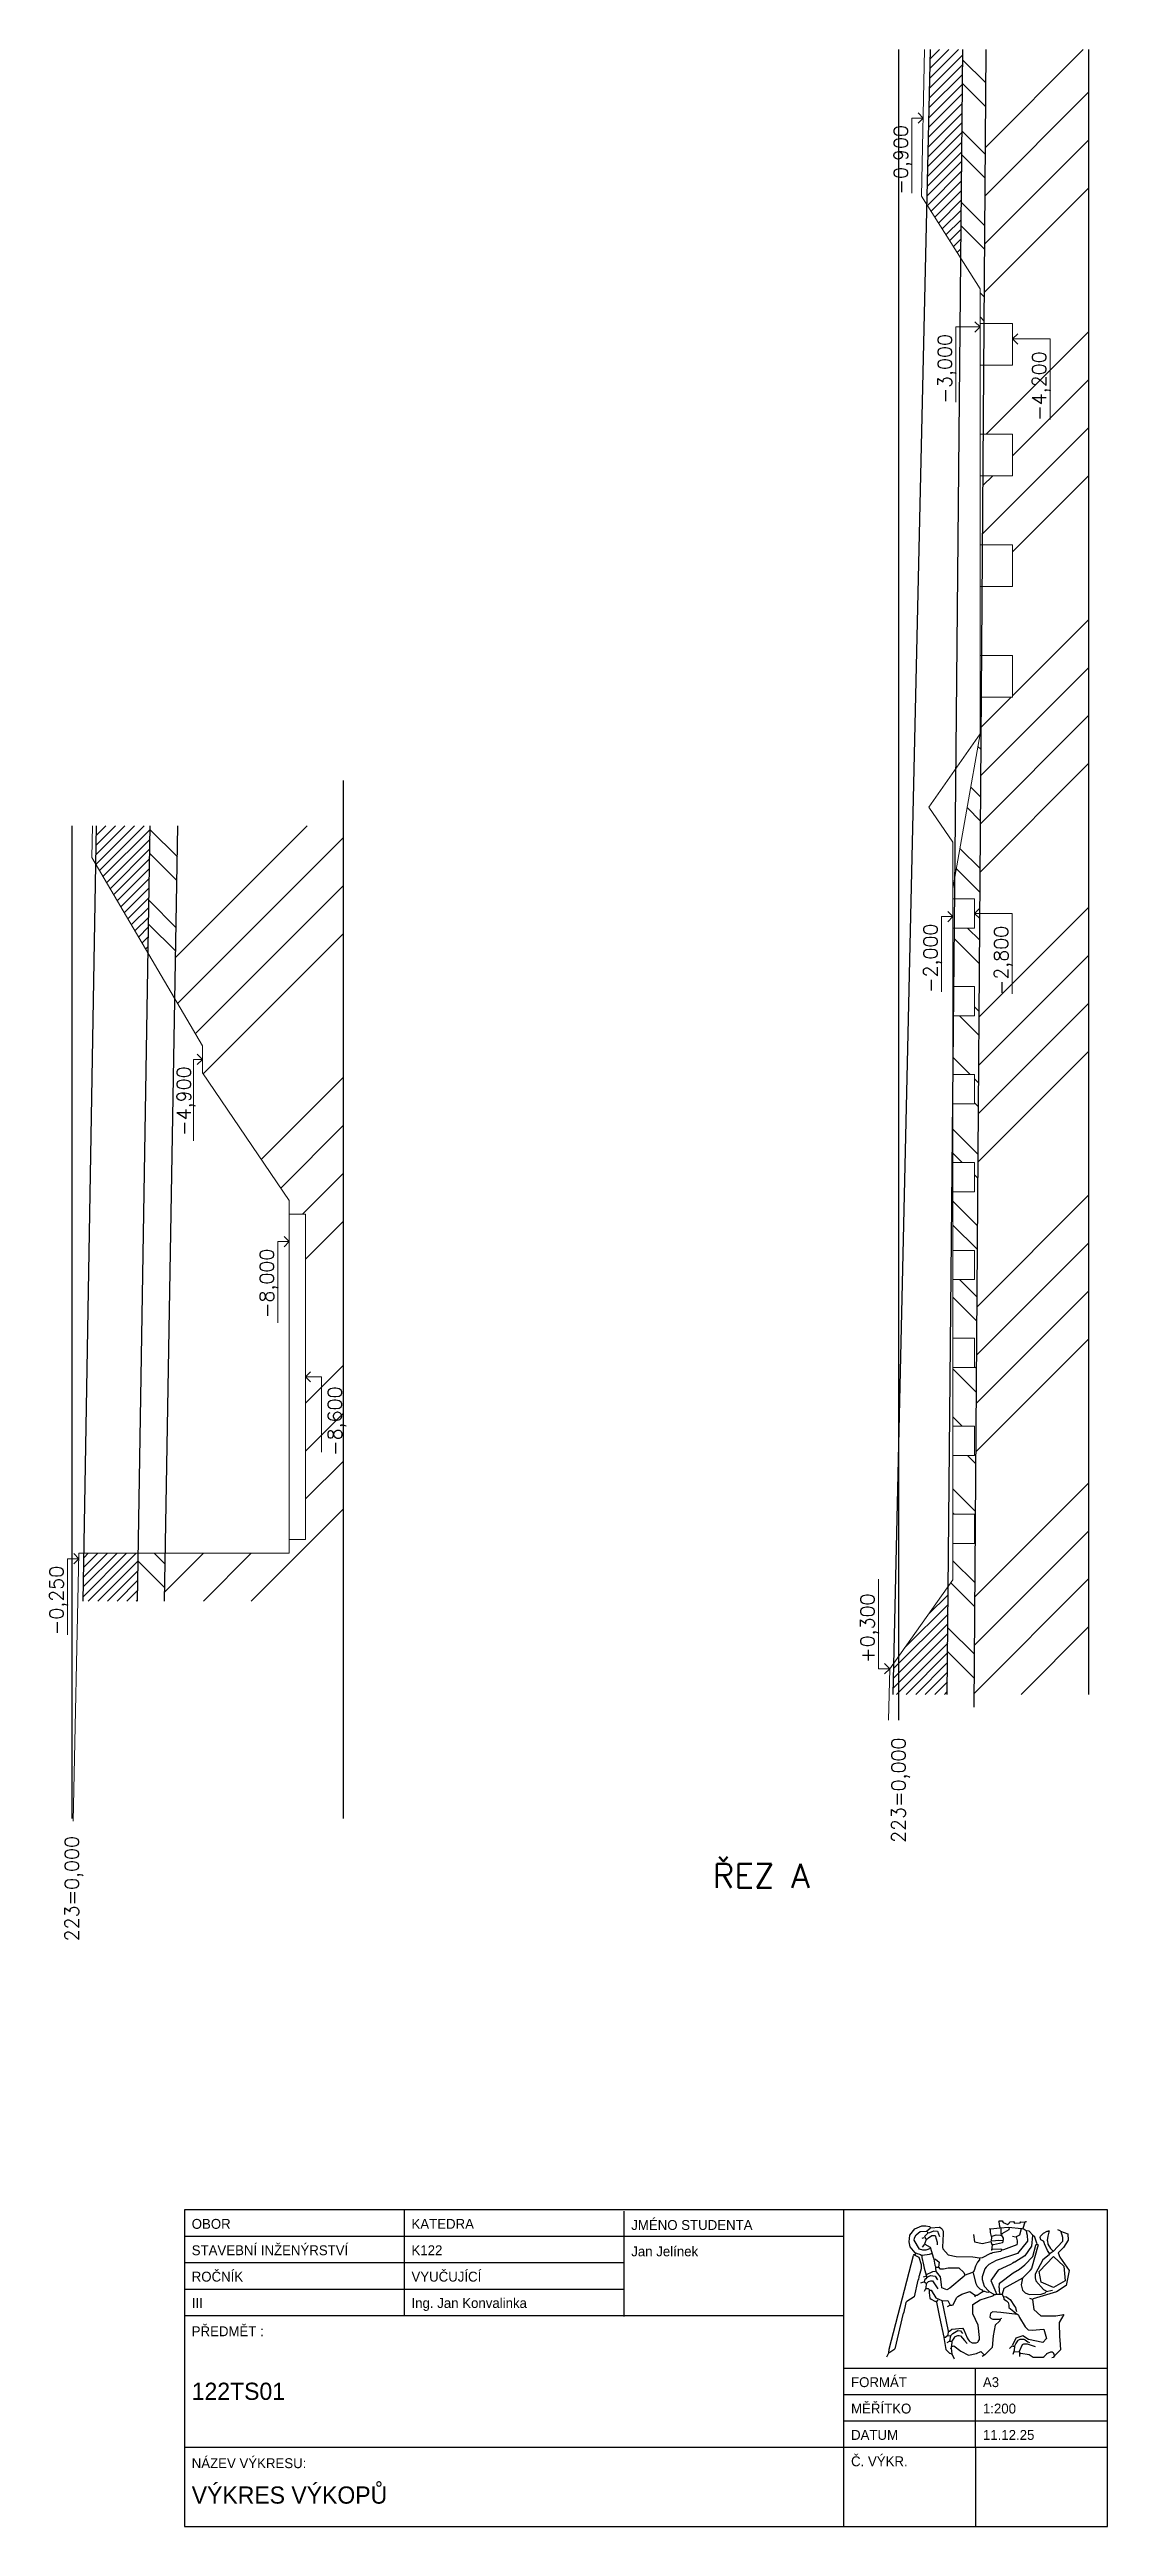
# Model space of a CAD drawing. Header units: millimetres. Extents: x -3518363 to 3223740, y -1530229 to 774657.
# Drawn here: x 729126 to 768130, y 180702 to 271996 of the extents above; entities that cross this region are included whole.
import ezdxf

# ---------------------------------------------------------------- set-up
doc = ezdxf.new("R2010")
doc.units = ezdxf.units.MM
doc.header["$LTSCALE"] = 15
doc.header["$MEASUREMENT"] = 0
doc.linetypes.add('ACAD_ISO10W100', pattern=[18, 12, -3, 0, -3])
for name, color, linetype in [('HRANICE ZEMINY', 200, 'CONTINUOUS'), ('RAMECEK', 7, 'CONTINUOUS'), ('ŘEZ bílá', 251, 'ACAD_ISO10W100')]:
    doc.layers.add(name, color=color, linetype=linetype)
for name, color, linetype, lineweight in [('texty', 255, 'CONTINUOUS', 15), ('ŘEZ', 11, 'ACAD_ISO10W100', 15), ('šrafy', 32, 'CONTINUOUS', 15)]:
    doc.layers.add(name, color=color, linetype=linetype, lineweight=lineweight)
doc.styles.add('ROMAN', font='roman')
doc.styles.add('romans', font='romans.shx')
pattern_1 = [(135, (-35090, 0), (-1325.8252, -1325.8252), []), (135, (-35090, 883.9), (-1325.8252, -1325.8252), [])]

msp = doc.modelspace()

# ---------------------------------------------------------------- texts
at = {"layer": 'RAMECEK', "color": 0, "linetype": 'Continuous', "style": 'ROMAN'}
for s, height, p in [('OBOR', 364.6151, (734368.742, 191672.695)), ('KATEDRA', 364.6151, (742470.956, 191672.695)), ('JMÉNO STUDENTA', 364.61509, (750573.621, 191631.619)), ('STAVEBNÍ INŽENÝRSTVÍ', 364.61509, (734368.742, 190700.447)), ('K122', 364.6151, (742471.333, 190700.447)), ('Jan Jelínek', 364.61509, (750573.621, 190659.372)), ('ROČNÍK', 364.6151, (734368.742, 189728.2)), ('VYUČUJÍCÍ', 364.6151, (742470.956, 189728.2)), ('III', 364.6151, (734368.742, 188755.802)), ('Ing. Jan Konvalinka', 364.61509, (742471.257, 188755.802)), ('PŘEDMĚT :', 364.6151, (734368.742, 187713.914)), ('FORMÁT', 364.6151, (758676.438, 185838.758)), ('122TS01', 633.8253, (734368.742, 185367.783)), ('MĚŘÍTKO', 364.6151, (758676.438, 184866.209)), ('A3', 364.6151, (763537.977, 185838.758)), ('1:200', 364.6151, (763537.977, 184866.209)), ('DATUM', 364.6151, (758676.438, 183893.961)), ('11.12.25', 364.6151, (763537.977, 183893.961)), ('NÁZEV VÝKRESU:', 364.61509, (734368.742, 182852.224)), ('Č. VÝKR.', 364.6151, (758676.438, 182921.563)), ('VÝKRES VÝKOPŮ', 633.82532, (734368.742, 181543.245))]:
    msp.add_text(s, height=height, dxfattribs=at).set_placement(p)
at = {"layer": 'texty', "ltscale": 20, "extrusion": (1.93959e-16, -3.39308e-16, -1), "style": 'romans', "text_generation_flag": 2}
for s, p in [('-0,900', (-760768.066, 266651.143)), ('-3,000', (-762394.434, 258950.36)), ('-4,200', (-765867.81, 258311.967)), ('-2,000', (-761867.81, 237220.36)), ('-2,800', (-764467.81, 237138.575)), ('-4,900', (-734340, 231956.607)), ('-8,000', (-737395.619, 225240)), ('-8,600', (-739901.185, 220160)), ('-0,250', (-729641.185, 213550)), ('+0,300', (-759537.682, 212530)), ('223=0,000', (-760683.376, 205896.607)), ('223=0,000', (-730211.185, 202266.607))]:
    msp.add_text(s, height=514.897, rotation=270, dxfattribs=at).set_placement(p)
msp.add_text('ŘEZ A', height=890.0917, dxfattribs=at).set_placement((-753571.185, 204236.607))

# ---------------------------------------------------------------- hatches: boundary and pattern name
at = {"layer": 'šrafy', "linetype": 'ByBlock', "lineweight": 20, "ltscale": 5}
h = msp.add_hatch(dxfattribs=at)
h.set_pattern_fill('ANSI31', color=256, scale=2000)
h.set_pattern_definition([(45, (-35090, 0), (-176.776695, 176.776695), [])])
h.paths.add_polyline_path([(732400.168, 216576.15), (730401.652, 216575.985), (730371.185, 214810), (732371.185, 214810)])
h.paths.add_polyline_path([(732840.134, 243386.139), (730864.184, 243386.139), (730839.34, 241946.109), (732762.828, 238675.324)])
h.paths.add_polyline_path([(762260.64, 215345.215), (760433.376, 212779.923), (760433.376, 211371.532), (762223.376, 211371.532)])
h.paths.add_polyline_path([(760433.376, 212779.923), (760249.701, 212522.063), (760223.376, 211371.532), (760433.376, 211371.532)])
h.paths.add_polyline_path([(762791.9, 271996.436), (761610.521, 271996.436), (761479.413, 266266.403), (762719.772, 264305.028)])
h = msp.add_hatch(dxfattribs=at)
h.set_pattern_fill('ANSI34', color=256, scale=10000)
h.set_pattern_definition([(45, (-35090, 0), (-5303.3, 5303.3), []), (45, (-33322, 0), (-5303.3, 5303.3), []), (45, (-31554.5, 0), (-5303.3, 5303.3), []), (45, (-29787, 0), (-5303.3, 5303.3), [])])
h.paths.add_polyline_path([(739961.185, 243386.139), (733857.831, 243386.139), (733749.047, 236998.312), (734761.549, 235276.607), (734761.185, 234276.607), (737961.185, 229576.607), (737961.185, 229076.607), (738561.185, 229076.607), (738561.185, 217076.607), (737961.185, 217076.607), (737961.185, 216576.607), (733401.264, 216576.232), (733371.185, 214810), (739961.185, 214810)])
h.paths.add_polyline_path([(767433.376, 271996.436), (763656.607, 271996.436), (763583.29, 261896.607), (764633.376, 261896.607), (764633.376, 260366.607), (763572.184, 260366.607), (763553.672, 257816.607), (764633.376, 257816.607), (764633.376, 256286.607), (763542.566, 256286.607), (763524.055, 253736.607), (764633.376, 253736.607), (764633.376, 252206.607), (763512.948, 252206.607), (763494.437, 249656.607), (764633.376, 249656.607), (764633.376, 248126.607), (763483.33, 248126.607), (763216.517, 211371.532), (767433.376, 211371.532)])
h.paths.add_polyline_path([(739649.866, 220215.168), (739649.866, 217236.121), (740569.325, 217236.121), (740569.325, 220215.168)], flags=9)
h.paths.add_polyline_path([(764216.491, 237193.742), (764216.491, 234214.695), (765135.95, 234214.695), (765135.95, 237193.742)], flags=24)
h.paths.add_polyline_path([(765616.491, 258367.135), (765616.491, 255388.088), (766535.95, 255388.088), (766535.95, 258367.135)], flags=24)
h = msp.add_hatch(dxfattribs=at)
h.set_pattern_fill('ANSI32', color=256, scale=5000, angle=90)
h.set_pattern_definition(pattern_1)
h.paths.add_polyline_path([(762719.772, 264305.028), (763433.376, 263176.607), (763433.376, 261896.607), (763583.29, 261896.607), (763656.607, 271996.436), (762791.9, 271996.436)])
h.paths.add_polyline_path([(763483.33, 248126.607), (763433.376, 248126.607), (763433.376, 246776.607), (762505.814, 241489.504), (762498.379, 240696.607), (763233.376, 240696.607), (763233.376, 240156.607), (763426.879, 240350.11)])
h = msp.add_hatch(dxfattribs=at)
h.set_pattern_fill('ANSI32', color=256, scale=5000, angle=90)
h.set_pattern_definition(pattern_1)
h.paths.add_polyline_path([(733401.264, 216576.232), (732400.168, 216576.15), (732371.185, 214810), (733371.185, 214810)])
h.paths.add_polyline_path([(733857.831, 243386.139), (732840.134, 243386.139), (732762.828, 238675.324), (733749.047, 236998.312)])
h = msp.add_hatch(dxfattribs=at)
h.set_pattern_fill('ANSI32', color=256, scale=5000, angle=90)
h.set_pattern_definition(pattern_1)
h.paths.add_polyline_path([(763256.915, 216936.607), (762433.376, 216936.607), (762433.376, 215587.718), (762260.64, 215345.215), (762223.376, 211371.532), (763216.517, 211371.532)])
h.paths.add_polyline_path([(763264.755, 218016.607), (762433.376, 218016.607), (762433.376, 220176.607), (763280.435, 220176.607)])
h.paths.add_polyline_path([(763424.09, 239965.894), (763233.376, 240156.607), (763233.376, 239616.607), (762488.251, 239616.607), (762467.995, 237456.607), (763233.376, 237456.607), (763233.376, 236376.607), (762457.867, 236376.607), (762437.611, 234216.607), (763233.376, 234216.607), (763233.376, 233136.607), (762433.376, 233136.607), (762433.376, 230976.607), (763233.376, 230976.607), (763233.376, 229896.607), (762433.376, 229896.607), (762433.376, 227736.607), (763233.376, 227736.607), (763233.376, 226656.607), (762433.376, 226656.607), (762433.376, 224496.607), (763233.376, 224496.607), (763233.376, 223416.607), (762433.376, 223416.607), (762433.376, 221256.607), (763288.275, 221256.607)])

# ---------------------------------------------------------------- linework, layer by layer
at = {"layer": 'HRANICE ZEMINY', "linetype": 'ByBlock', "extrusion": (1.93959e-16, -3.39308e-16, -1)}
for p, q in [((760223.376, 211371.532), (761610.521, 271996.436)), ((762223.376, 211371.532), (762791.9, 271996.436)), ((763213.094, 210899.978), (763656.607, 271996.436)), ((730371.185, 214810), (730864.184, 243386.139)), ((732371.185, 214810), (732840.134, 243386.139)), ((733371.185, 214810), (733857.831, 243386.139))]:
    msp.add_line(p, q, dxfattribs=at)
at = {"layer": 'RAMECEK', "color": 0, "linetype": 'Continuous'}
for p, q in [((742201.741, 192370), (742201.741, 188480.859)), ((750304.407, 192328.924), (750304.407, 188439.784)), ((758406.922, 180702.427), (758406.922, 192370)), ((734099.226, 191397.752), (758406.922, 191397.752)), ((761299.464, 191334.362), (761368.392, 191354.033)), ((763849.229, 191373.725), (763839.382, 191216.336)), ((764193.789, 191698.343), (764193.789, 191481.94)), ((764626.948, 191403.232), (764745.087, 191373.725)), ((734099.226, 190425.505), (750304.407, 190425.505)), ((761348.699, 189908.006), (761427.451, 189927.677)), ((761811.387, 190262.129), (761890.15, 190262.129)), ((762864.771, 189967.019), (763160.098, 190075.21)), ((734099.226, 189453.257), (750304.407, 189453.257)), ((761250.253, 189681.744), (761358.545, 189721.086)), ((761880.303, 189052.157), (761821.233, 188993.144)), ((765257.009, 189111.194), (765365.291, 189081.664)), ((734099.226, 188480.859), (758406.922, 188480.859)), ((764223.318, 188373.416), (764183.942, 188353.722)), ((762352.849, 187261.797), (762333.156, 187251.961)), ((764617.101, 187360.175), (764518.666, 187261.797)), ((758406.922, 186536.213), (768130, 186536.213)), ((763268.461, 183619.169), (763268.461, 186536.213)), ((758406.922, 185563.815), (768130, 185563.815)), ((758406.922, 184591.568), (768130, 184591.568)), ((734099.226, 183619.169), (758406.922, 183619.169)), ((758406.922, 183619.169), (768130, 183619.169)), ((763268.461, 183619.169), (763268.461, 180702.427))]:
    msp.add_line(p, q, dxfattribs=at)
msp.add_lwpolyline([(768130, 192370), (734099.226, 192370), (734099.226, 180702.427), (768130, 180702.427)], close=True, dxfattribs=at)
for points in [[(761073.044, 190773.645), (761043.515, 190793.316), (760856.47, 191009.743), (760826.941, 191137.628), (760817.094, 191196.665), (760846.623, 191442.574), (761022.589, 191672.522), (761279.782, 191777.05), (761289.629, 191786.886), (761437.298, 191786.886), (761565.284, 191757.379), (761604.66, 191718.014), (761575.119, 191668.836), (761466.827, 191590.131), (761486.52, 191570.459), (761496.356, 191550.788), (761496.356, 191531.117), (761506.203, 191521.282), (761575.119, 191531.117), (761732.635, 191599.966), (761860.61, 191580.295), (761939.373, 191393.396)], [(761614.495, 191708.178), (761919.691, 191737.708), (761949.22, 191727.873), (762008.278, 191678.671), (762037.819, 191659), (762077.194, 191580.295), (762077.194, 191481.94), (762047.654, 190999.907), (762057.501, 190931.058), (762255.636, 190719.562), (762549.741, 190655.619), (763169.944, 190635.948), (763416.07, 190606.42), (763416.07, 190527.736), (763337.307, 190439.192), (763258.555, 190291.636), (763209.332, 190134.246), (763189.627, 190094.904), (763169.944, 190075.21), (763179.791, 190035.868), (763278.237, 189652.237), (763327.46, 189563.694), (763425.905, 189465.317), (763494.822, 189425.975), (763534.198, 189376.798), (763514.505, 189337.432), (763327.46, 189219.385), (763278.237, 189219.385), (763258.555, 189209.549), (763248.707, 189199.713), (763229.014, 189160.371)], [(764115.025, 191954.113), (764124.884, 191934.442), (764154.413, 191757.379), (764164.259, 191747.544), (764164.259, 191708.178), (764489.137, 191727.873), (764941.978, 191688.507), (764991.201, 191678.671)], [(764124.884, 191954.113), (764154.413, 191963.949), (764252.847, 191963.949), (764282.388, 191904.936), (764459.585, 191836.063), (764518.666, 191895.077), (764528.513, 191924.607), (764666.323, 191944.278), (764705.711, 191875.406), (764912.449, 191895.077), (764932.132, 191924.607), (765079.8, 191914.771), (765010.884, 191678.671), (765060.118, 191659), (765129.023, 191609.802), (765227.469, 191599.966), (765384.984, 191422.903), (765404.666, 191413.067), (765424.371, 191413.067), (765512.959, 191157.299), (765522.806, 191108.121), (765572.029, 191078.591), (765325.914, 190212.952), (765276.691, 190153.917), (765266.856, 190134.246), (765266.856, 190124.411), (765001.037, 189848.971), (764951.825, 189612.872), (765001.037, 189406.304), (765099.494, 189307.925), (765237.327, 189248.891), (765690.168, 189268.562), (765837.837, 189317.761), (765857.53, 189337.432), (765867.366, 189366.962), (766103.645, 189406.304)], [(765089.647, 191924.607), (765119.176, 191944.278), (765138.87, 191944.278)], [(761604.66, 190950.729), (761427.451, 190891.695), (761319.158, 190891.695), (761201.03, 190921.223), (761004.139, 191255.678), (761013.985, 191334.362), (761023.832, 191363.89), (761073.044, 191452.433), (761220.724, 191570.459), (761456.98, 191590.131)], [(761506.203, 191511.446), (761388.075, 191393.396), (761427.451, 191304.855), (761447.144, 191285.184), (761388.075, 191108.121), (761299.464, 190999.907)], [(761397.921, 191108.121), (761594.813, 190999.907), (761712.952, 190586.749), (761732.635, 190567.078), (761791.705, 190557.242), (761919.691, 190439.192), (761899.997, 190262.129), (761949.22, 190203.116), (762087.053, 190203.116), (762254.392, 190232.623), (762648.187, 190232.623), (762835.231, 190065.374), (762854.925, 189996.525), (762854.925, 189947.348), (762845.078, 189927.677), (762323.32, 189484.989), (762205.169, 189425.975), (762027.972, 189494.824), (762008.278, 189622.707), (761978.749, 189908.006), (761831.08, 190085.045), (761801.551, 190104.74)], [(761447.144, 191285.184), (761476.674, 191304.855), (761496.356, 191304.855), (761525.908, 191344.198), (761653.871, 191422.903), (761772.01, 191422.903), (761850.763, 191186.829), (761850.763, 191088.45)], [(763189.627, 191462.269), (763227.782, 191192.979), (763524.351, 191137.628), (763829.535, 191206.5), (763868.911, 191098.286)], [(764951.825, 191668.836), (764882.909, 191442.574), (764764.769, 191373.725), (764804.146, 191226.171), (764804.146, 191157.299), (764784.463, 191078.591), (764302.07, 190901.531), (764233.165, 190881.86), (764203.636, 190852.353), (764183.942, 190842.517), (763888.605, 190783.481), (763868.911, 190773.645), (763859.064, 190763.81), (763819.688, 190763.81), (763504.669, 190606.42), (763435.752, 190586.749)], [(765129.023, 191599.966), (765138.87, 191521.282), (765168.399, 191442.574), (765178.246, 191216.336), (764813.992, 190763.81), (764026.427, 190508.065), (763760.63, 190360.508), (763662.173, 190262.129), (763612.961, 190203.116), (763514.505, 189898.149), (763504.669, 189888.313), (763504.669, 189799.77), (763583.421, 189563.694), (763750.783, 189376.798), (763750.783, 189357.103), (763967.368, 189248.891), (764006.744, 189248.891), (764026.427, 189258.727), (764174.095, 189258.727), (764223.318, 189258.727), (764252.847, 189248.891), (764292.234, 189170.207), (764311.928, 189081.664), (764410.362, 189022.65), (764469.432, 188953.778), (764498.973, 188855.423), (764498.973, 188776.718), (764489.137, 188766.882), (764676.182, 188619.326), (764813.992, 188520.949), (764203.636, 188589.819), (763908.287, 188609.49), (763819.688, 188560.312), (763790.159, 188422.594), (763839.382, 188373.416), (763898.452, 188343.886), (764174.095, 188343.886), (764164.259, 188284.873), (764154.413, 188265.178), (763987.05, 188117.645), (763918.134, 187733.994), (763883.687, 187302.382), (763612.961, 187025.723), (763504.669, 186966.686)], [(763770.477, 191688.507), (763800.006, 191668.836), (763809.853, 191649.165), (763809.853, 191540.953), (763839.382, 191393.396), (764026.427, 191452.433), (764174.095, 191442.574), (764183.942, 191442.574), (764203.636, 191452.433)], [(763800.006, 191668.836), (763937.839, 191688.507), (764164.259, 191708.178)], [(765365.291, 191432.739), (765325.914, 191029.414), (765083.497, 190671.604), (764715.558, 190439.192), (764695.864, 190439.192), (764636.794, 190409.686), (764558.043, 190360.508), (764105.178, 190153.917), (763824.606, 189767.8), (764016.58, 189337.432), (764026.427, 189278.419)], [(764508.82, 191708.178), (764498.973, 191659), (764489.137, 191639.329), (764233.165, 191491.775), (764213.471, 191452.433), (764282.388, 191324.527), (764282.388, 191285.184), (764262.694, 191157.299), (763927.981, 191078.591), (763878.758, 191088.45), (763859.064, 190872.024)], [(763859.064, 191226.171), (764006.744, 191245.842), (764115.025, 191255.678), (764272.541, 191245.842)], [(763888.605, 190921.223), (764203.636, 190940.894), (764233.165, 190911.387)], [(764174.095, 189268.562), (764154.413, 189366.962), (764144.566, 189484.989), (764134.73, 189494.824), (764134.73, 189563.694), (764144.566, 189603.036), (764154.413, 189671.908), (764656.477, 190045.703), (764882.909, 190183.445), (765079.8, 190340.814), (765375.137, 190655.619), (765483.43, 191068.756), (765493.277, 191088.45), (765522.806, 191108.121)], [(766398.982, 191590.131), (766664.778, 191481.94), (766684.472, 191255.678), (766507.263, 190980.236), (766310.372, 190793.316), (766379.3, 190626.091), (766721.395, 190141.64), (766605.721, 189583.365), (766251.313, 189347.268), (765384.984, 189091.523), (765365.291, 189071.828), (765414.514, 188698.033), (765670.475, 188471.771), (766221.773, 188471.771), (766517.11, 188511.114), (766349.748, 188225.836), (766359.606, 187665.122), (766369.452, 187606.108), (766379.3, 187576.602), (766398.982, 187212.619), (766172.562, 186986.357), (766133.174, 186927.344), (766083.951, 186917.508)], [(766290.689, 191649.165), (766369.452, 191609.802), (766408.829, 191570.459), (766477.734, 191363.89), (766477.734, 191206.5), (766133.174, 190842.517), (766015.046, 190763.81), (765995.353, 190744.139), (765985.505, 190714.632), (765749.227, 190527.736), (765463.748, 190006.361), (765463.748, 189868.642), (765483.43, 189760.428), (765768.92, 189435.811), (765867.366, 189386.633)], [(765995.353, 190763.81), (765916.589, 190872.024), (765808.307, 191117.957), (765798.461, 191186.829), (765768.92, 191216.336), (765670.475, 191265.513), (765650.792, 191354.033), (765660.639, 191403.232), (765768.92, 191511.446), (765906.742, 191590.131), (765946.118, 191590.131), (765955.965, 191599.966), (765985.505, 191599.966), (765926.436, 191403.232), (765906.742, 191245.842), (765916.589, 191236.007), (765936.282, 191108.121), (766034.728, 190950.729), (766123.327, 190852.353)], [(760974.609, 190744.139), (760974.609, 190724.468), (761181.336, 190626.091), (761260.088, 190360.508), (761260.088, 190203.116), (761191.183, 189937.512), (761181.336, 189917.841), (761171.501, 189908.006), (761161.654, 189809.606), (761151.796, 189789.935), (761141.96, 189780.099), (761004.139, 189160.371), (760728.484, 188993.144), (760708.79, 188973.473), (760698.955, 188953.778), (760649.732, 188707.869), (760639.885, 188688.198), (760630.049, 188678.362), (760620.202, 188589.819), (760610.356, 188570.148), (760600.509, 188560.312), (760285.478, 187251.961), (760275.631, 187232.29), (760255.949, 187212.619), (760108.28, 187114.243), (760059.057, 187084.736), (759980.294, 186937.179)], [(760068.904, 187104.407), (760078.74, 187242.126), (760974.609, 190685.125), (760994.292, 190694.961)], [(761013.985, 190694.961), (761073.044, 190773.645), (761240.406, 190724.468), (761279.782, 190694.961), (761279.782, 190685.125), (761289.629, 190616.256), (761348.699, 190340.814), (761368.392, 190222.787), (761466.827, 189878.478), (761437.298, 189829.3), (761397.921, 189799.77), (761368.392, 189721.086), (761447.144, 189671.908), (761437.298, 189475.153), (761516.049, 189475.153), (761555.437, 189435.811), (761555.437, 189317.761), (761584.966, 189121.029), (761624.342, 189081.664), (761762.175, 189002.979), (761781.857, 189002.979), (761801.551, 188993.144), (761831.08, 188963.614), (761939.373, 188412.758), (762096.888, 187674.957), (762155.958, 187684.793), (762254.392, 187763.5), (762264.239, 187891.383), (762303.627, 187901.219), (762392.225, 187979.903), (762786.008, 188009.433), (762835.231, 187950.397), (762953.371, 187655.286), (762992.735, 187596.273), (763032.123, 187547.072), (763051.816, 187517.565), (763140.415, 187468.387), (763199.485, 187468.387), (763288.084, 187468.387), (763347.153, 187497.894), (763366.836, 187517.565), (763406.223, 187596.273), (763416.07, 187665.122), (763358.232, 188117.645), (763160.098, 188540.62), (763160.098, 188884.93), (763435.752, 189052.157), (763908.287, 189199.713), (763927.981, 189209.549), (763957.521, 189248.891)], [(761299.464, 190704.796), (761565.284, 190734.303), (761644.036, 190763.81)], [(761437.298, 189976.854), (761693.247, 190094.904), (761781.857, 190114.575)], [(761476.674, 189888.313), (761604.66, 189947.348), (761776.928, 189931.363), (761860.61, 189789.935)], [(761732.635, 190557.242), (761762.175, 190330.978), (761801.551, 190262.129), (761791.705, 190252.294), (761791.705, 190212.952), (761801.551, 190124.411)], [(766143.009, 190655.619), (766517.11, 190291.636), (766566.344, 189750.593), (766138.103, 189504.66), (765680.321, 189701.415), (765611.416, 190094.904), (766143.009, 190655.619)], [(761378.228, 189376.798), (761437.298, 189475.153)], [(761466.827, 189671.908), (761535.754, 189730.921), (761614.495, 189760.428), (761683.412, 189750.593), (761880.303, 189465.317)], [(761565.284, 189416.14), (761624.342, 189406.304), (761801.551, 189130.865), (762018.125, 189032.486), (762254.392, 187901.219)], [(762037.819, 189022.65), (762244.546, 189032.486), (762333.156, 188855.423), (762224.863, 188796.389)], [(762333.156, 188855.423), (762392.225, 188855.423), (762441.437, 188875.094), (762530.047, 189052.157), (762579.27, 189140.7), (762618.646, 189180.042), (762756.479, 189268.562), (763051.816, 189366.962), (763258.555, 189219.385)], [(763544.045, 189376.798), (763593.268, 189376.798), (763662.173, 189347.268), (763760.63, 189337.432)], [(764991.201, 189848.971), (764311.928, 189475.153), (764252.847, 189258.727)], [(764311.928, 189180.042), (764410.362, 189160.371), (764469.432, 189121.029), (764538.349, 189071.828), (764705.711, 188825.916), (764735.24, 188766.882), (764754.934, 188707.869), (764774.616, 188629.161)], [(764823.839, 188511.114), (764853.368, 188491.442), (764892.755, 188402.923), (765099.494, 188058.611), (765207.775, 187950.397), (765355.444, 187940.561), (765778.767, 187979.903), (765877.213, 187635.615), (765749.227, 187488.059), (765217.622, 187596.273), (765010.884, 187733.994), (764748.773, 187641.765), (764626.948, 187379.847), (764636.794, 187350.34), (764705.711, 187350.34), (764695.864, 187183.112), (764636.794, 187045.394)], [(762096.888, 187665.122), (762175.64, 187222.455), (762303.627, 187094.571), (762323.32, 187084.736), (762382.378, 187065.065)], [(762224.863, 187488.059), (762303.627, 187537.236)], [(762254.392, 187743.829), (762343.002, 187724.135), (762303.627, 187537.236), (762392.225, 187527.401), (762392.225, 187497.894), (762392.225, 187478.223), (762362.696, 187301.162), (762362.696, 187261.797), (762382.378, 187192.948), (762392.225, 187045.394), (762431.601, 186986.357), (762470.989, 186907.673), (762480.824, 186878.166)], [(762343.002, 187724.135), (762431.601, 187812.678), (762608.799, 187930.726), (762717.103, 187911.054), (762786.008, 187812.678)], [(762392.225, 187527.401), (762431.601, 187566.766), (762500.518, 187684.793), (762520.212, 187704.464), (762608.799, 187743.829), (762658.033, 187743.829), (762707.256, 187733.994), (762864.771, 187556.931), (762953.371, 187448.695)], [(762392.225, 187340.504), (762461.142, 187360.175), (762726.939, 187163.441), (763008.743, 187015.887), (763297.93, 187074.9), (763465.293, 187156.048), (763573.585, 187045.394), (763583.421, 187025.723)], [(764705.711, 187153.606), (764892.755, 187143.749), (764892.755, 186966.686)], [(764715.558, 187360.175), (764754.934, 187438.86), (764823.839, 187547.072), (764843.521, 187566.766), (764912.449, 187606.108), (764951.825, 187606.108), (765040.424, 187606.108), (765089.647, 187586.437), (765188.093, 187507.73), (765257.009, 187478.223)], [(764892.755, 187143.749), (764892.755, 187163.441), (765001.037, 187409.353), (765020.73, 187419.189), (765050.271, 187429.024), (765168.399, 187429.024), (765384.984, 187360.175), (765463.748, 187340.504)], [(764912.449, 187065.065), (764932.132, 187084.736), (765247.162, 187045.394), (765384.984, 186947.015), (765759.073, 186947.015), (765798.461, 186966.686), (765896.907, 187065.065), (765896.907, 187074.9), (766044.575, 187143.749), (766054.422, 187133.914), (766093.798, 187133.914), (766133.174, 187114.243), (766172.562, 186986.357)]]:
    msp.add_lwpolyline(points, dxfattribs=at)
at = {"layer": 'texty', "linetype": 'ByBlock', "lineweight": 20, "ltscale": 5}
for p, q in [((761333.632, 269470.783), (760916.881, 269470.783)), ((760916.881, 269470.783), (760916.881, 266700)), ((761333.632, 269470.783), (761145.077, 269659.338)), ((761333.632, 269470.783), (761145.077, 269282.227)), ((763433.376, 261770), (762543.249, 261770)), ((762543.249, 261770), (762543.249, 258999.217)), ((763433.376, 261770), (763244.821, 261958.555)), ((763433.376, 261770), (763244.821, 261581.445)), ((764633.376, 261330), (764821.932, 261518.555)), ((764633.376, 261330), (764821.932, 261141.445)), ((764633.376, 261330), (766016.625, 261330)), ((766016.625, 261330), (766016.625, 258360.824)), ((762433.376, 240040), (762244.821, 240228.555)), ((763233.376, 240156.607), (763421.932, 240345.163)), ((763233.376, 240156.607), (763421.932, 239968.052)), ((763233.376, 240156.607), (764616.625, 240156.607)), ((764616.625, 240156.607), (764616.625, 237187.432)), ((762433.376, 240040), (762016.625, 240040)), ((762016.625, 240040), (762016.625, 237269.217)), ((762433.376, 240040), (762244.821, 239851.445)), ((734761.367, 234776.607), (734430, 234776.607)), ((734430, 234776.607), (734430, 231776.607)), ((734761.367, 234776.607), (734572.812, 234965.163)), ((734761.367, 234776.607), (734572.812, 234588.052)), ((737961.185, 228060), (737772.63, 228248.555)), ((737961.185, 228060), (737544.434, 228060)), ((737544.434, 228060), (737544.434, 225060)), ((737961.185, 228060), (737772.63, 227871.445)), ((738561.185, 223076.607), (738749.74, 223265.163)), ((738561.185, 223076.607), (738749.74, 222888.052)), ((738561.185, 223076.607), (739153.249, 223076.607)), ((739153.249, 223076.607), (739153.249, 220300)), ((730206.751, 216369.64), (729790, 216369.64)), ((729790, 216369.64), (729790, 213560)), ((730206.751, 216369.64), (730018.196, 216558.196)), ((730206.751, 216369.64), (730018.196, 216181.085)), ((759686.497, 212316.458), (759686.497, 215620)), ((760103.248, 212316.458), (759686.497, 212316.458)), ((760103.248, 212316.458), (759914.693, 212505.013)), ((760103.248, 212316.458), (759914.693, 212127.902))]:
    msp.add_line(p, q, dxfattribs=at)
at = {"layer": 'ŘEZ', "linetype": 'ByBlock', "extrusion": (1.93959e-16, -3.39308e-16, -1)}
for p, q in [((761271.721, 266594.827), (761388.003, 271996.436)), ((763433.376, 263176.607), (761271.721, 266594.827)), ((763433.376, 263176.607), (763433.376, 246776.607)), ((763433.376, 261896.607), (764633.376, 261896.607)), ((764633.376, 261896.607), (764633.376, 260366.607)), ((764633.376, 260366.607), (763433.376, 260366.607)), ((763433.376, 257816.607), (764633.376, 257816.607)), ((764633.376, 257816.607), (764633.376, 256286.607)), ((764633.376, 256286.607), (763433.376, 256286.607)), ((763433.376, 253736.607), (764633.376, 253736.607)), ((764633.376, 253736.607), (764633.376, 252206.607)), ((764633.376, 252206.607), (763433.376, 252206.607)), ((763433.376, 249656.607), (764633.376, 249656.607)), ((764633.376, 249656.607), (764633.376, 248126.607)), ((764633.376, 248126.607), (763433.376, 248126.607)), ((763433.376, 246776.607), (761542.499, 244065.939)), ((762433.376, 241076.607), (763433.376, 246776.607)), ((762433.376, 242776.607), (761542.499, 244065.939)), ((730706.88, 243386.139), (730681.185, 242215.043)), ((734761.549, 235276.607), (730681.185, 242215.043)), ((762433.376, 242776.607), (762433.376, 215587.718)), ((762433.376, 240696.607), (763233.376, 240696.607)), ((763233.376, 240696.607), (763233.376, 239616.607)), ((762433.376, 239616.607), (763233.376, 239616.607)), ((762433.376, 237456.607), (763233.376, 237456.607)), ((763233.376, 237456.607), (763233.376, 236376.607)), ((762433.376, 236376.607), (763233.376, 236376.607)), ((734761.185, 234276.607), (734761.549, 235276.607)), ((734761.185, 234276.607), (737961.185, 229576.607)), ((762433.376, 234216.607), (763233.376, 234216.607)), ((763233.376, 234216.607), (763233.376, 233136.607)), ((763233.376, 233136.607), (762433.376, 233136.607)), ((762433.376, 230976.607), (763233.376, 230976.607)), ((763233.376, 230976.607), (763233.376, 229896.607)), ((737961.185, 216576.607), (737961.185, 229576.607)), ((762433.376, 229896.607), (763233.376, 229896.607)), ((738561.185, 229076.607), (737961.185, 229076.607)), ((738561.185, 217076.607), (738561.185, 229076.607)), ((762433.376, 227736.607), (763233.376, 227736.607)), ((763233.376, 227736.607), (763233.376, 226656.607)), ((762433.376, 226656.607), (763233.376, 226656.607)), ((762433.376, 224496.607), (763233.376, 224496.607)), ((763233.376, 224496.607), (763233.376, 223416.607)), ((762433.376, 223416.607), (763233.376, 223416.607)), ((762433.376, 221256.607), (763233.376, 221256.607)), ((763233.376, 221256.607), (763233.376, 220176.607)), ((762433.376, 220176.607), (763233.376, 220176.607)), ((762433.376, 218016.607), (763233.376, 218016.607)), ((763233.376, 218016.607), (763233.376, 216936.607)), ((729999.014, 206696.654), (730211.182, 216575.969)), ((730211.182, 216575.969), (737961.185, 216576.607)), ((737961.185, 217076.607), (738561.185, 217076.607)), ((762433.376, 216936.607), (763256.915, 216936.607)), ((760103.248, 212316.458), (762433.376, 215587.718)), ((760062.565, 210426.607), (760103.248, 212316.458))]:
    msp.add_line(p, q, dxfattribs=at)
at = {"layer": 'ŘEZ bílá', "color": 3, "linetype": 'ByBlock', "extrusion": (1.93959e-16, -3.39308e-16, -1)}
for p, q in [((760433.376, 210426.607), (760433.376, 271996.436)), ((729961.185, 206796.607), (729961.185, 243386.139))]:
    msp.add_line(p, q, dxfattribs=at)
at = {"layer": 'ŘEZ bílá', "color": 250, "linetype": 'ByBlock', "true_color": 0x1a1a1a, "extrusion": (1.93959e-16, -3.39308e-16, -1)}
for p, q in [((767433.376, 271996.436), (767433.376, 211371.532)), ((739961.185, 206796.607), (739961.185, 245056.607))]:
    msp.add_line(p, q, dxfattribs=at)

msp.set_redraw_order([(e.dxf.handle, doc.entitydb.next_handle()) for e in msp.query("TEXT MTEXT ATTDEF DIMENSION ARC_DIMENSION")])  # texts and dimensions are drawn at this point

doc.saveas('drawing.dxf')
